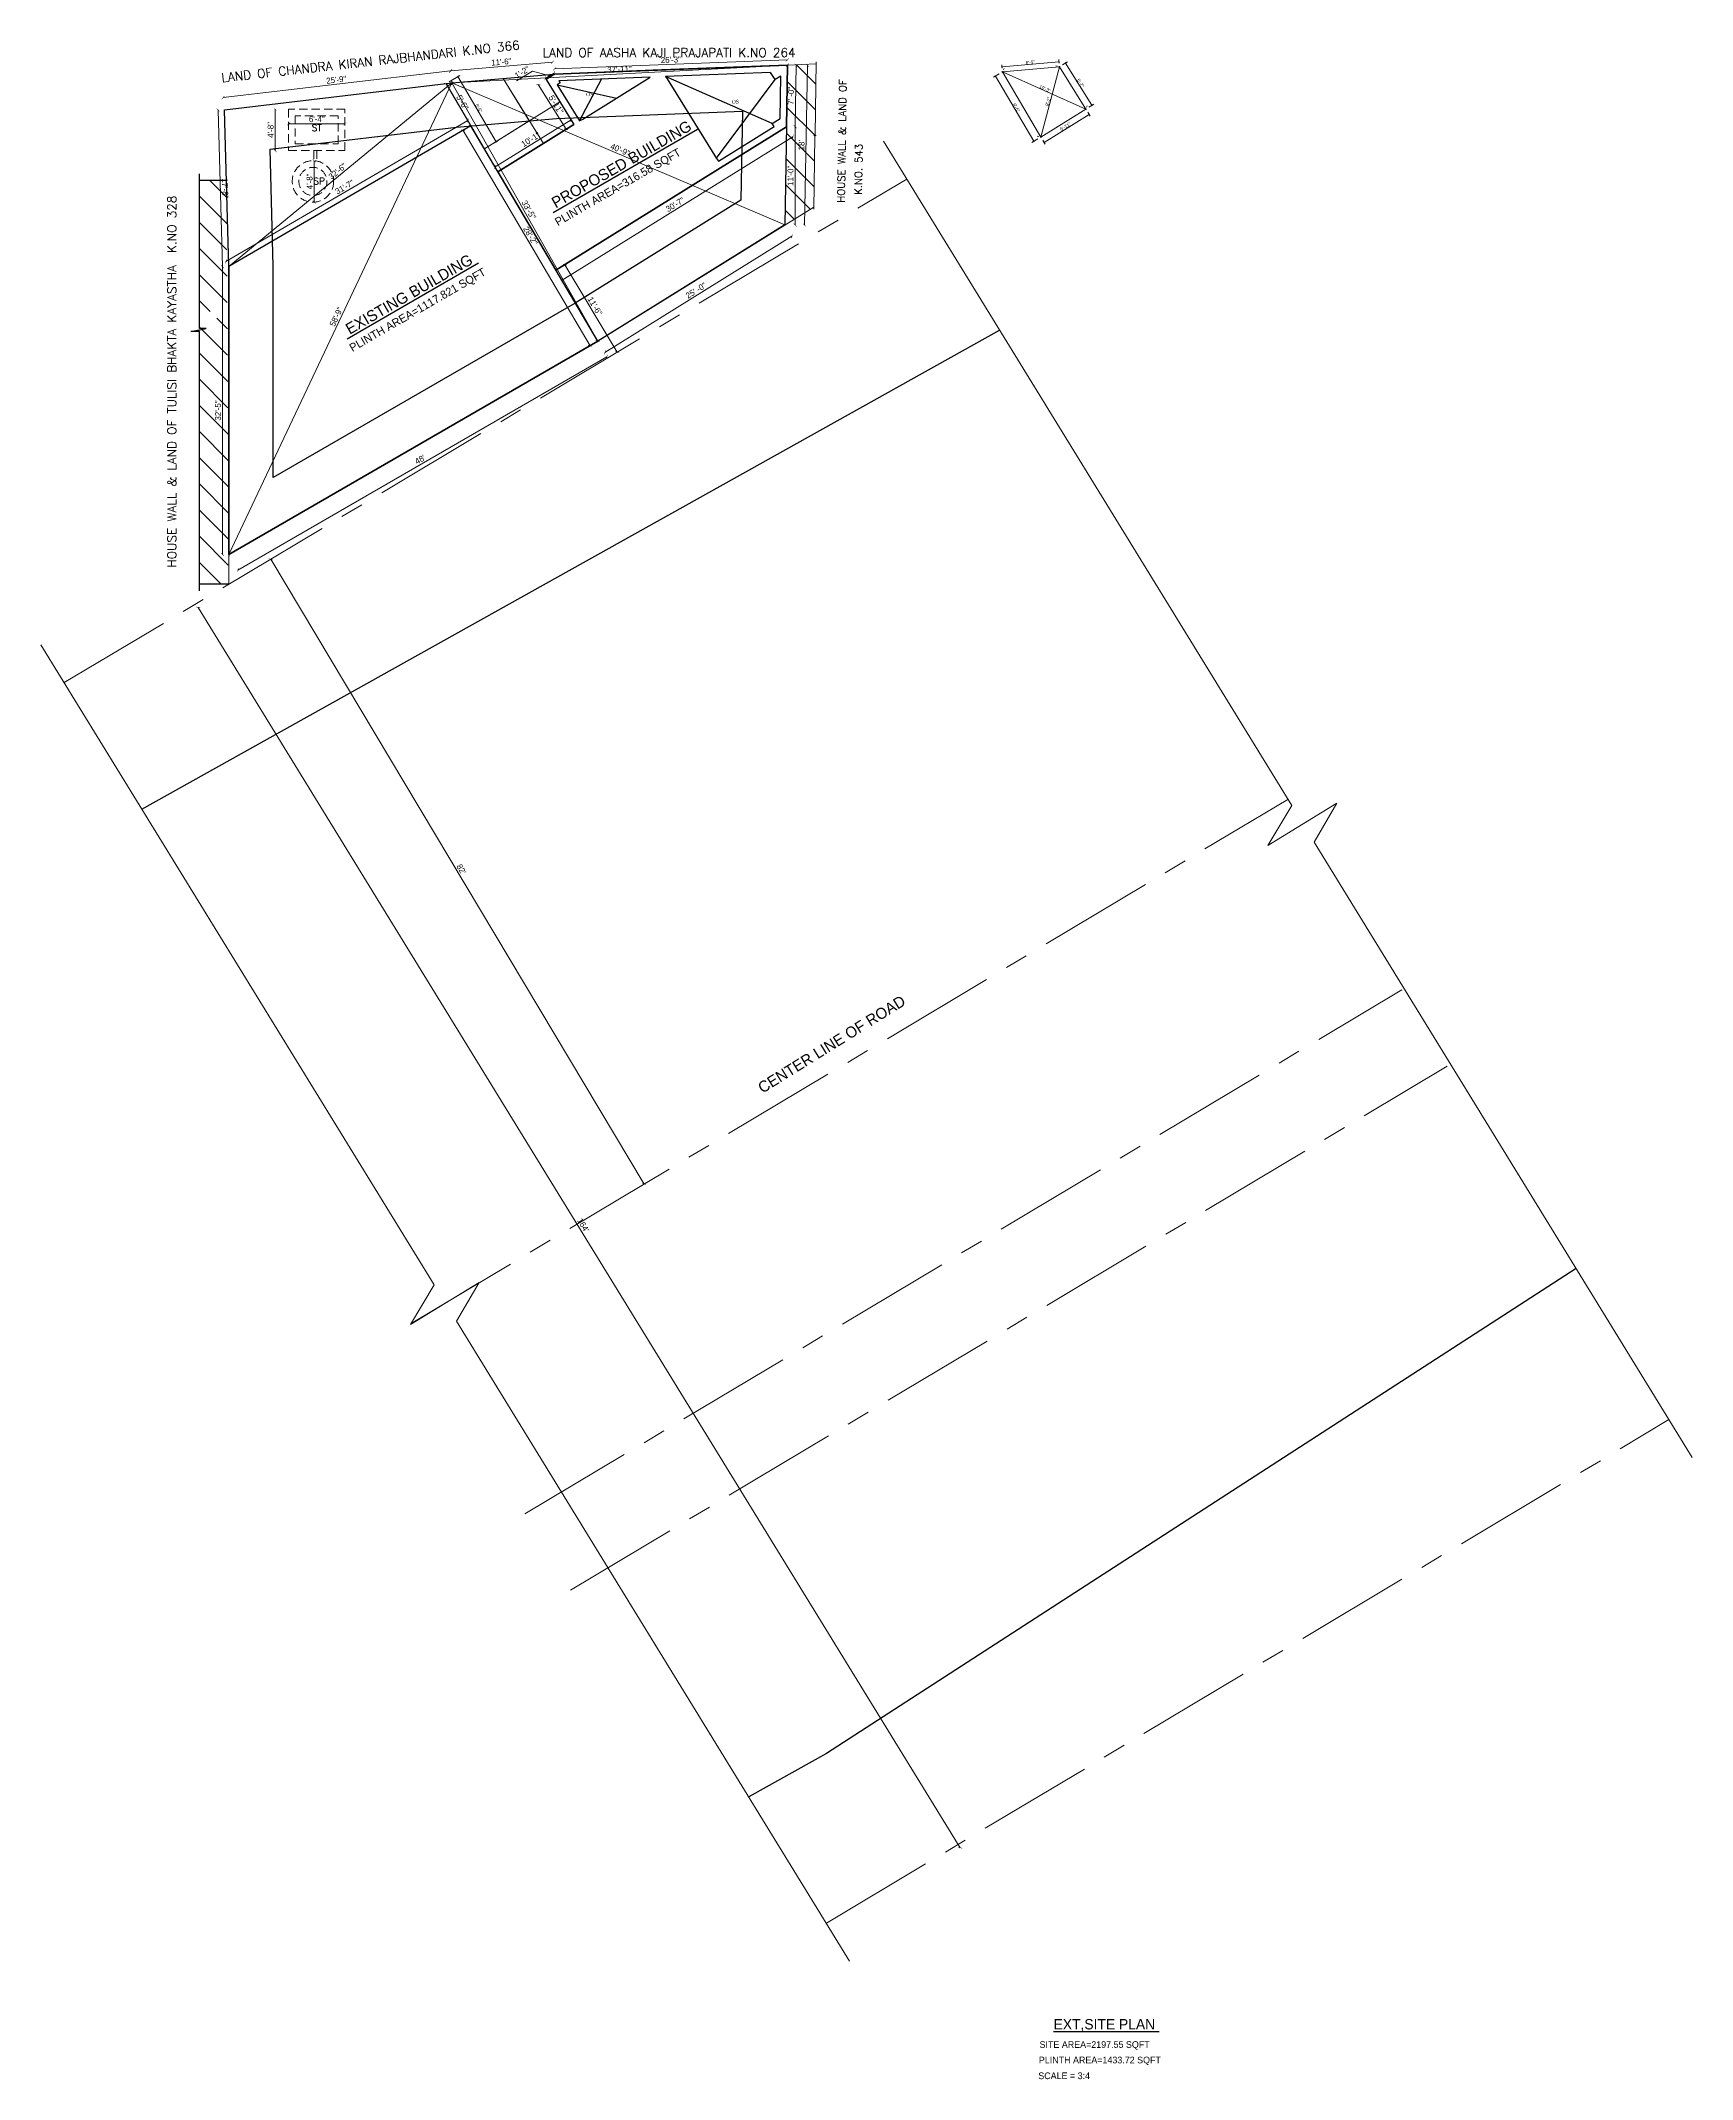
# Model space of a CAD drawing. Header units: inches. Extents: x 4069 to 291496, y -47643 to 12535.
# Drawn here: x 123552 to 125784, y -34339 to -31584 of the extents above; entities that cross this region are included whole.
import ezdxf

# ---------------------------------------------------------------- set-up
doc = ezdxf.new("R2010")
doc.units = ezdxf.units.IN
doc.header["$LTSCALE"] = 5
doc.header["$MEASUREMENT"] = 0
doc.linetypes.add('CENTER', pattern=[2, 1.25, -0.25, 0.25, -0.25])
doc.linetypes.add('HIDDEN', pattern=[0.375, 0.25, -0.125])
doc.layers.add('A-WALL', color=7, linetype='Continuous', lineweight=9)
doc.layers.add('HATCH', color=253, linetype='Continuous', lineweight=0)
for name, color, linetype in [('DIM', 5, 'Continuous'), ('TEXT', 6, 'Continuous'), ('WALL', 7, 'Continuous')]:
    doc.layers.add(name, color=color, linetype=linetype)
doc.layers.add('dim line', color=7, linetype='Continuous', lineweight=15, true_color=0xfab2b2)
doc.styles.add('ordinary', font='times.ttf')
doc.styles.add('ROMANS', font='romans.shx', dxfattribs={"width": 0.8})
doc.styles.get("Standard").update_dxf_attribs({"font": 'arial.ttf'})
doc.styles.add('tt', font='stylu.ttf', dxfattribs={"height": 8})
doc.dimstyles.new('Copy(2) of STANDARD', dxfattribs={"dimtxt": 2, "dimasz": 4, "dimexe": 0, "dimexo": 0, "dimgap": 2, "dimtad": 1, "dimdec": 0, "dimzin": 0, "dimdsep": 46, "dimlunit": 3, "dimtxsty": 'tt', "dimblk": 'ARCHTICK', "dimcen": 0.0505, "dimse1": 1, "dimse2": 1, "dimclrd": 5, "dimclre": 5, "dimclrt": 7, "dimadec": 1, "dimazin": 0, "dimtm": 1e-09, "dimtfac": 1, "dimtdec": 0, "dimtofl": 0, "dimtmove": 1, "dimatfit": 3, "dimfxl": 1, "dimtolj": 2, "dimtzin": 0, "dimlwd": 13, "dimarcsym": 0})
doc.dimstyles.new('Standard$0', dxfattribs={"dimtxt": 6, "dimasz": 4, "dimexe": 3, "dimexo": 6, "dimgap": 3, "dimtad": 1, "dimdec": 1, "dimzin": 0, "dimdsep": 46, "dimlunit": 4, "dimtxsty": 'Standard', "dimcen": 0.09, "dimclrd": 6, "dimclre": 6, "dimclrt": 7, "dimadec": 0, "dimazin": 0, "dimtfac": 1, "dimtdec": 1, "dimtix": 1, "dimtofl": 0, "dimtmove": 1, "dimatfit": 3, "dimfxl": 1, "dimtolj": 1, "dimtzin": 0, "dimlwd": 18, "dimlwe": 18, "dimarcsym": 0})

msp = doc.modelspace()

# ---------------------------------------------------------------- texts
at = {"layer": 'TEXT', "lineweight": 9, "style": 'ROMANS'}
for s, height, rotation, p in [('LAND OF CHANDRA KIRAN RAJBHANDARI K.NO 366', 12, 6.31430569, (123796.76576, -31639.84616, -14.54226)), ('HOUSE WALL & LAND OF          ', 10, 89.13055643, (124638.43321, -31802.73086, -14.54226)), ('          K.NO. 543', 10, 89.13055643, (124660.4843, -31866.703, -14.54226)), ('HOUSE WALL & LAND OF TULISI BHAKTA KAYASTHA  K.NO 328', 12, 90, (123734.87657, -32295.98712, -14.54226))]:
    msp.add_text(s, height=height, rotation=rotation, dxfattribs=at).set_placement(p)
for s, height, p in [('LAND OF AASHA KAJI PRAJAPATI K.NO 264', 12, (124230.1468, -31605.74182, -14.54226)), ('ST', 9, (123917.86757, -31705.8315, -14.54226)), ('SP', 9, (123920.22062, -31777.88678, -14.54226))]:
    msp.add_text(s, height=height, dxfattribs=at).set_placement(p)
at = {"layer": 'TEXT', "style": 'ordinary'}
for p in [(124288.80849, -31658.64767, -14.54226), (124485.67889, -31668.65036, -14.54226)]:
    msp.add_text('OS', height=5, dxfattribs=at).set_placement(p)
at = {"layer": 'TEXT', "linetype": 'ByBlock', "style": 'tt'}
for s, p in [('%%U PROPOSED BUILDING ', (124242.96733, -31813.38139, -14.54226)), ('%%U EXISTING BUILDING ', (123964.5187, -31984.0738, -14.54226))]:
    msp.add_text(s, height=15, rotation=30, dxfattribs=at).set_placement(p)
at = {"layer": 'TEXT', "lineweight": 70, "style": 'tt'}
for s, height, rotation, p in [('PLINTH AREA=316.58 SQFT', 11, 30, (124250.69627, -31834.54999, -14.54226)), ('PLINTH AREA=1117.821 SQFT', 11, 30, (123972.9484, -32004.5621, -14.54226)), ('CENTER LINE OF ROAD ', 15, 31.8662084, (124527.28989, -33007.08658, -14.54226))]:
    msp.add_text(s, height=height, rotation=rotation, dxfattribs=at).set_placement(p)
at = {"layer": 'TEXT', "linetype": 'ByBlock', "style": 'tt'}
msp.add_text('%%UEXT,SITE PLAN ', height=14, dxfattribs=at).set_placement((124920.77865, -34271.86671, -15.49706))
at = {"layer": 'TEXT', "lineweight": 70, "style": 'tt'}
for s, p in [('SITE AREA=2197.55 SQFT', (124901.86901, -34296.81806, -15.49706)), ('SCALE = 3:4', (124900.14694, -34339.07799, -15.49706)), ('PLINTH AREA=1433.72 SQFT', (124900.93929, -34317.71904, -15.49706))]:
    msp.add_text(s, height=9, dxfattribs=at).set_placement(p)

# ---------------------------------------------------------------- blocks, each defined once
blk = doc.blocks.new('_ArchTick')
at = {"color": 0, "linetype": 'ByBlock', "const_width": 0.15}
blk.add_lwpolyline([(-0.5, -0.5), (0.5, 0.5)], dxfattribs=at)
blk = doc.blocks.new('*D5773')
at = {"layer": 'Defpoints', "color": 0, "ltscale": 5, "transparency": 16777216}
for p in [(124152.8, -32111.1, -58.2), (125162.4, -33800.4), (124794.7, -34026.3)]:
    blk.add_point(p, dxfattribs=at)
at = {"layer": 'DIM', "color": 5, "lineweight": 13, "ltscale": 5, "transparency": 16777216}
blk.add_line((123764.5, -32349.7), (124794.7, -34026.3), dxfattribs=at)
at = {"layer": 'DIM', "color": 5, "lineweight": 13, "ltscale": 5, "transparency": 16777216, "xscale": 4, "yscale": 4, "zscale": 4}
for p, rotation in [((123764.5, -32349.7), 121.5692533147088), ((124794.7, -34026.3), 301.5692533147088)]:
    blk.add_blockref('_ArchTick', p, dxfattribs=dict(at, rotation=rotation))
at = {"layer": 'DIM', "color": 7, "ltscale": 5, "transparency": 16777216, "insert": (124284.9, -33184.8), "char_height": 8, "attachment_point": 5, "rotation": 301.5693, "style": 'tt'}
blk.add_mtext("\\A2;164'", dxfattribs=at)
blk = doc.blocks.new('*D5745')
at = {"layer": 'Defpoints', "color": 0, "ltscale": 5, "transparency": 16777216}
for p in [(123920.7, -31745.9), (123918.6, -31801.9), (123921.3, -31801.9)]:
    blk.add_point(p, dxfattribs=at)
at = {"layer": 'DIM', "color": 5, "lineweight": 13, "ltscale": 5, "transparency": 16777216}
blk.add_line((123921.3, -31745.9), (123921.3, -31801.9), dxfattribs=at)
at = {"layer": 'DIM', "color": 5, "lineweight": 13, "ltscale": 5, "transparency": 16777216, "xscale": 4, "yscale": 4, "zscale": 4}
for p, rotation in [((123921.3, -31745.9), 90), ((123921.3, -31801.9), 270)]:
    blk.add_blockref('_ArchTick', p, dxfattribs=dict(at, rotation=rotation))
at = {"layer": 'DIM', "color": 7, "ltscale": 5, "transparency": 16777216, "insert": (123915.1, -31773.9), "char_height": 8, "attachment_point": 5, "rotation": 90, "style": 'tt'}
blk.add_mtext('\\A2;4\'-8"', dxfattribs=at)
blk = doc.blocks.new('*D5746')
at = {"layer": 'Defpoints', "color": 0, "ltscale": 5, "transparency": 16777216}
for p in [(123886.8, -31676.3), (123868.6, -31732.3), (123886.8, -31732.3)]:
    blk.add_point(p, dxfattribs=at)
at = {"layer": 'DIM', "color": 5, "lineweight": 13, "ltscale": 5, "transparency": 16777216}
blk.add_line((123868.6, -31676.3), (123868.6, -31732.3), dxfattribs=at)
at = {"layer": 'DIM', "color": 5, "lineweight": 13, "ltscale": 5, "transparency": 16777216, "xscale": 4, "yscale": 4, "zscale": 4}
for p, rotation in [((123868.6, -31676.3), 90), ((123868.6, -31732.3), 270)]:
    blk.add_blockref('_ArchTick', p, dxfattribs=dict(at, rotation=rotation))
at = {"layer": 'DIM', "color": 7, "ltscale": 5, "transparency": 16777216, "insert": (123862.4, -31704.3), "char_height": 8, "attachment_point": 5, "rotation": 90, "style": 'tt'}
blk.add_mtext('\\A2;4\'-8"', dxfattribs=at)
blk = doc.blocks.new('*D5747')
at = {"layer": 'Defpoints', "color": 0, "ltscale": 5, "transparency": 16777216}
for p in [(123886.8, -31705.3), (123962.8, -31696), (123962.8, -31705.3)]:
    blk.add_point(p, dxfattribs=at)
at = {"layer": 'DIM', "color": 5, "lineweight": 13, "ltscale": 5, "transparency": 16777216}
blk.add_line((123886.8, -31696), (123962.8, -31696), dxfattribs=at)
at = {"layer": 'DIM', "color": 5, "lineweight": 13, "ltscale": 5, "transparency": 16777216, "xscale": 4, "yscale": 4, "zscale": 4, "rotation": 180}
blk.add_blockref('_ArchTick', (123886.8, -31696), dxfattribs=at)
at = {"layer": 'DIM', "color": 5, "lineweight": 13, "ltscale": 5, "transparency": 16777216, "xscale": 4, "yscale": 4, "zscale": 4}
blk.add_blockref('_ArchTick', (123962.8, -31696), dxfattribs=at)
at = {"layer": 'DIM', "color": 7, "ltscale": 5, "transparency": 16777216, "insert": (123924.8, -31689.8), "char_height": 8, "attachment_point": 5, "style": 'tt'}
blk.add_mtext('\\A2;6\'-4"', dxfattribs=at)
blk = doc.blocks.new('*D5754')
at = {"layer": 'Defpoints', "color": 0, "ltscale": 5, "transparency": 16777216}
for p in [(124105.5, -31624.5), (124107.4, -31640.8), (123800.1, -31677.1)]:
    blk.add_point(p, dxfattribs=at)
at = {"layer": 'DIM', "color": 5, "lineweight": 13, "ltscale": 5, "transparency": 16777216}
blk.add_line((123798.1, -31660.7), (124105.5, -31624.5), dxfattribs=at)
at = {"layer": 'DIM', "color": 5, "lineweight": 13, "ltscale": 5, "transparency": 16777216, "xscale": 4, "yscale": 4, "zscale": 4}
for p, rotation in [((124105.5, -31624.5), 6.72693349602278), ((123798.1, -31660.7), 186.7269334960228)]:
    blk.add_blockref('_ArchTick', p, dxfattribs=dict(at, rotation=rotation))
at = {"layer": 'DIM', "color": 7, "ltscale": 5, "transparency": 16777216, "insert": (123951.1, -31636.5), "char_height": 8, "attachment_point": 5, "rotation": 6.7269, "style": 'tt'}
blk.add_mtext('\\A2;25\'-9"', dxfattribs=at)
blk = doc.blocks.new('*D5755')
at = {"layer": 'Defpoints', "color": 0, "ltscale": 5, "transparency": 16777216}
for p in [(124243.5, -31612.7), (124244.9, -31629), (124107.4, -31640.8)]:
    blk.add_point(p, dxfattribs=at)
at = {"layer": 'DIM', "color": 5, "lineweight": 13, "ltscale": 5, "transparency": 16777216}
blk.add_line((124106, -31624.5), (124243.5, -31612.7), dxfattribs=at)
at = {"layer": 'DIM', "color": 5, "lineweight": 13, "ltscale": 5, "transparency": 16777216, "xscale": 4, "yscale": 4, "zscale": 4}
for p, rotation in [((124106, -31624.5), 184.9123937466772), ((124243.5, -31612.7), 4.912393746677267)]:
    blk.add_blockref('_ArchTick', p, dxfattribs=dict(at, rotation=rotation))
at = {"layer": 'DIM', "color": 7, "ltscale": 5, "transparency": 16777216, "insert": (124174.2, -31612.4), "char_height": 8, "attachment_point": 5, "rotation": 4.9124, "style": 'tt'}
blk.add_mtext('\\A2;11\'-6"', dxfattribs=at)
blk = doc.blocks.new('*D5756')
at = {"layer": 'Defpoints', "color": 0, "ltscale": 5, "transparency": 16777216}
for p in [(124246.3, -31621.8), (124246.6, -31628.9), (124561.3, -31616.6)]:
    blk.add_point(p, dxfattribs=at)
at = {"layer": 'DIM', "color": 5, "lineweight": 13, "ltscale": 5, "transparency": 16777216}
blk.add_line((124561, -31609.5), (124246.3, -31621.8), dxfattribs=at)
at = {"layer": 'DIM', "color": 5, "lineweight": 13, "ltscale": 5, "transparency": 16777216, "xscale": 4, "yscale": 4, "zscale": 4}
for p, rotation in [((124246.3, -31621.8), 182.2484352912171), ((124561, -31609.5), 2.248435291217171)]:
    blk.add_blockref('_ArchTick', p, dxfattribs=dict(at, rotation=rotation))
at = {"layer": 'DIM', "color": 7, "ltscale": 5, "transparency": 16777216, "insert": (124403.4, -31609.5), "char_height": 8, "attachment_point": 5, "rotation": 2.2484, "style": 'tt'}
blk.add_mtext('\\A2;26\'-3"', dxfattribs=at)
blk = doc.blocks.new('*D5757')
at = {"layer": 'Defpoints', "color": 0, "ltscale": 5, "transparency": 16777216}
for p in [(124561.3, -31616.6), (124557.5, -31832.8), (124584.3, -31833.2)]:
    blk.add_point(p, dxfattribs=at)
at = {"layer": 'DIM', "color": 5, "lineweight": 13, "ltscale": 5, "transparency": 16777216}
blk.add_line((124588.1, -31617.1), (124584.3, -31833.2), dxfattribs=at)
at = {"layer": 'DIM', "color": 5, "lineweight": 13, "ltscale": 5, "transparency": 16777216, "xscale": 4, "yscale": 4, "zscale": 4}
for p, rotation in [((124588.1, -31617.1), 88.99643436655703), ((124584.3, -31833.2), 268.996434366557)]:
    blk.add_blockref('_ArchTick', p, dxfattribs=dict(at, rotation=rotation))
at = {"layer": 'DIM', "color": 7, "ltscale": 5, "transparency": 16777216, "insert": (124580.1, -31725), "char_height": 8, "attachment_point": 5, "rotation": 88.9964, "style": 'tt'}
blk.add_mtext("\\A2;18'", dxfattribs=at)
blk = doc.blocks.new('*D5758')
at = {"layer": 'Defpoints', "color": 0, "ltscale": 5, "transparency": 16777216}
for p in [(124557.5, -31832.8), (124567.1, -31848.1), (124304.7, -31989.9)]:
    blk.add_point(p, dxfattribs=at)
at = {"layer": 'DIM', "color": 5, "lineweight": 13, "ltscale": 5, "transparency": 16777216}
blk.add_line((124314.3, -32005.2), (124567.1, -31848.1), dxfattribs=at)
at = {"layer": 'DIM', "color": 5, "lineweight": 13, "ltscale": 5, "transparency": 16777216, "xscale": 4, "yscale": 4, "zscale": 4}
for p, rotation in [((124567.1, -31848.1), 31.86620840505018), ((124314.3, -32005.2), 211.8662084050501)]:
    blk.add_blockref('_ArchTick', p, dxfattribs=dict(at, rotation=rotation))
at = {"layer": 'DIM', "color": 7, "ltscale": 5, "transparency": 16777216, "insert": (124437.4, -31921.4), "char_height": 8, "attachment_point": 5, "rotation": 31.8662, "style": 'tt'}
blk.add_mtext('\\A2;25\' -0"', dxfattribs=at)
blk = doc.blocks.new('*D5759')
at = {"layer": 'Defpoints', "color": 0, "ltscale": 5, "transparency": 16777216}
for p in [(124304.7, -31989.9), (123806, -32278.1), (123818.2, -32299.2)]:
    blk.add_point(p, dxfattribs=at)
at = {"layer": 'DIM', "color": 5, "lineweight": 13, "ltscale": 5, "transparency": 16777216}
blk.add_line((124317, -32011), (123818.2, -32299.2), dxfattribs=at)
at = {"layer": 'DIM', "color": 5, "lineweight": 13, "ltscale": 5, "transparency": 16777216, "xscale": 4, "yscale": 4, "zscale": 4}
for p, rotation in [((124317, -32011), 30.02282740676114), ((123818.2, -32299.2), 210.0228274067611)]:
    blk.add_blockref('_ArchTick', p, dxfattribs=dict(at, rotation=rotation))
at = {"layer": 'DIM', "color": 7, "ltscale": 5, "transparency": 16777216, "insert": (124064.5, -32149.8), "char_height": 8, "attachment_point": 5, "rotation": 30.0228, "style": 'tt'}
blk.add_mtext("\\A2;48'", dxfattribs=at)
blk = doc.blocks.new('*D5760')
at = {"layer": 'Defpoints', "color": 0, "ltscale": 5, "transparency": 16777216}
for p in [(123797.5, -31889.1), (123806, -31889.1), (123806, -32278.1)]:
    blk.add_point(p, dxfattribs=at)
at = {"layer": 'DIM', "color": 5, "lineweight": 13, "ltscale": 5, "transparency": 16777216}
blk.add_line((123797.5, -32278.1), (123797.5, -31889.1), dxfattribs=at)
at = {"layer": 'DIM', "color": 5, "lineweight": 13, "ltscale": 5, "transparency": 16777216, "xscale": 4, "yscale": 4, "zscale": 4}
for p, rotation in [((123797.5, -31889.1), 90), ((123797.5, -32278.1), 270)]:
    blk.add_blockref('_ArchTick', p, dxfattribs=dict(at, rotation=rotation))
at = {"layer": 'DIM', "color": 7, "ltscale": 5, "transparency": 16777216, "insert": (123791.3, -32083.6), "char_height": 8, "attachment_point": 5, "rotation": 90, "style": 'tt'}
blk.add_mtext('\\A2;32\'-5"', dxfattribs=at)
blk = doc.blocks.new('*D5761')
at = {"layer": 'Defpoints', "color": 0, "ltscale": 5, "transparency": 16777216}
for p in [(123791.6, -31677.3), (123800.1, -31677.1), (123806, -31889.1)]:
    blk.add_point(p, dxfattribs=at)
at = {"layer": 'DIM', "color": 5, "lineweight": 13, "ltscale": 5, "transparency": 16777216}
blk.add_line((123797.5, -31889.3), (123791.6, -31677.3), dxfattribs=at)
at = {"layer": 'DIM', "color": 5, "lineweight": 13, "ltscale": 5, "transparency": 16777216, "xscale": 4, "yscale": 4, "zscale": 4}
for p, rotation in [((123791.6, -31677.3), 91.6098070227781), ((123797.5, -31889.3), 271.6098070227781)]:
    blk.add_blockref('_ArchTick', p, dxfattribs=dict(at, rotation=rotation))
at = {"layer": 'DIM', "color": 7, "ltscale": 5, "transparency": 16777216, "insert": (123800.8, -31783.2), "char_height": 8, "attachment_point": 5, "rotation": 271.6098, "style": 'tt'}
blk.add_mtext('\\A2;17\'-8"', dxfattribs=at)
blk = doc.blocks.new('*D5762')
at = {"layer": 'Defpoints', "color": 0, "ltscale": 5, "transparency": 16777216}
for p in [(124133.2, -31698.7), (123802, -31882.2), (123806, -31889.1)]:
    blk.add_point(p, dxfattribs=at)
at = {"layer": 'DIM', "color": 5, "lineweight": 13, "ltscale": 5, "transparency": 16777216}
blk.add_line((124129.1, -31691.7), (123802, -31882.2), dxfattribs=at)
at = {"layer": 'DIM', "color": 5, "lineweight": 13, "ltscale": 5, "transparency": 16777216, "xscale": 4, "yscale": 4, "zscale": 4}
for p, rotation in [((124129.1, -31691.7), 30.20167562409884), ((123802, -31882.2), 210.2016756240988)]:
    blk.add_blockref('_ArchTick', p, dxfattribs=dict(at, rotation=rotation))
at = {"layer": 'DIM', "color": 7, "ltscale": 5, "transparency": 16777216, "insert": (123962.4, -31781.5), "char_height": 8, "attachment_point": 5, "rotation": 30.2017, "style": 'tt'}
blk.add_mtext('\\A2;31\'-7"', dxfattribs=at)
blk = doc.blocks.new('*D5763')
at = {"layer": 'Defpoints', "color": 0, "ltscale": 5, "transparency": 16777216}
for p in [(124122.6, -31704.9), (124133.2, -31698.7), (124304.7, -31989.9)]:
    blk.add_point(p, dxfattribs=at)
at = {"layer": 'DIM', "color": 5, "lineweight": 13, "ltscale": 5, "transparency": 16777216}
blk.add_line((124294.2, -31996.1), (124122.6, -31704.9), dxfattribs=at)
at = {"layer": 'DIM', "color": 5, "lineweight": 13, "ltscale": 5, "transparency": 16777216, "xscale": 4, "yscale": 4, "zscale": 4}
for p, rotation in [((124122.6, -31704.9), 120.5085900980565), ((124294.2, -31996.1), 300.5085900980565)]:
    blk.add_blockref('_ArchTick', p, dxfattribs=dict(at, rotation=rotation))
at = {"layer": 'DIM', "color": 7, "ltscale": 5, "transparency": 16777216, "insert": (124213.7, -31847.4), "char_height": 8, "attachment_point": 5, "rotation": 300.5086, "style": 'tt'}
blk.add_mtext('\\A2;28\'-2"', dxfattribs=at)
blk = doc.blocks.new('*D5764')
at = {"layer": 'Defpoints', "color": 0, "ltscale": 5, "transparency": 16777216}
for p in [(124272.4, -31697), (124165.8, -31754.4), (124169.7, -31760.8)]:
    blk.add_point(p, dxfattribs=at)
at = {"layer": 'DIM', "color": 5, "lineweight": 13, "ltscale": 5, "transparency": 16777216}
blk.add_line((124268.5, -31690.6), (124165.8, -31754.4), dxfattribs=at)
at = {"layer": 'DIM', "color": 5, "lineweight": 13, "ltscale": 5, "transparency": 16777216, "xscale": 4, "yscale": 4, "zscale": 4}
for p, rotation in [((124268.5, -31690.6), 31.86620840504886), ((124165.8, -31754.4), 211.8662084050489)]:
    blk.add_blockref('_ArchTick', p, dxfattribs=dict(at, rotation=rotation))
at = {"layer": 'DIM', "color": 7, "ltscale": 5, "transparency": 16777216, "insert": (124213.9, -31717.3), "char_height": 8, "attachment_point": 5, "rotation": 31.8662, "style": 'tt'}
blk.add_mtext('\\A2;10\'-1"', dxfattribs=at)
blk = doc.blocks.new('*D5765')
at = {"layer": 'Defpoints', "color": 0, "ltscale": 5, "transparency": 16777216}
for p in [(124234.7, -31636.3), (124261.8, -31703.5), (124272.4, -31697)]:
    blk.add_point(p, dxfattribs=at)
at = {"layer": 'DIM', "color": 5, "lineweight": 13, "ltscale": 5, "transparency": 16777216}
blk.add_line((124224.1, -31642.9), (124261.8, -31703.5), dxfattribs=at)
at = {"layer": 'DIM', "color": 5, "lineweight": 13, "ltscale": 5, "transparency": 16777216, "xscale": 4, "yscale": 4, "zscale": 4}
for p, rotation in [((124224.1, -31642.9), 121.8662084050675), ((124261.8, -31703.5), 301.8662084050675)]:
    blk.add_blockref('_ArchTick', p, dxfattribs=dict(at, rotation=rotation))
at = {"layer": 'DIM', "color": 7, "ltscale": 5, "transparency": 16777216, "insert": (124248.2, -31670), "char_height": 8, "attachment_point": 5, "rotation": 301.8662, "style": 'tt'}
blk.add_mtext('\\A2;5\'-11"', dxfattribs=at)
blk = doc.blocks.new('*D5766')
at = {"layer": 'Defpoints', "color": 0, "ltscale": 5, "transparency": 16777216}
for p in [(124246.6, -31628.9), (124233.7, -31634.7), (124234.7, -31636.3)]:
    blk.add_point(p, dxfattribs=at)
at = {"layer": 'DIM', "color": 5, "lineweight": 13, "ltscale": 5, "transparency": 16777216}
for p, q in [((124216.2, -31624.7), (124194.9, -31638)), ((124239.7, -31631.1), (124216.2, -31624.7)), ((124245.6, -31627.4), (124233.7, -31634.7))]:
    blk.add_line(p, q, dxfattribs=at)
at = {"layer": 'DIM', "color": 5, "lineweight": 13, "ltscale": 5, "transparency": 16777216, "xscale": 4, "yscale": 4, "zscale": 4}
for p, rotation in [((124233.7, -31634.7), 211.8662084050096), ((124245.6, -31627.4), 31.86620840500954)]:
    blk.add_blockref('_ArchTick', p, dxfattribs=dict(at, rotation=rotation))
at = {"layer": 'DIM', "color": 7, "ltscale": 5, "transparency": 16777216, "insert": (124202.4, -31626.2), "char_height": 8, "attachment_point": 5, "rotation": 31.8662, "style": 'tt'}
blk.add_mtext('\\A2;1\'-2"', dxfattribs=at)
blk = doc.blocks.new('*D5767')
at = {"layer": 'Defpoints', "color": 0, "ltscale": 5, "transparency": 16777216}
for p in [(124561.3, -31616.6), (124572.8, -31616.8), (124559.9, -31699.9)]:
    blk.add_point(p, dxfattribs=at)
at = {"layer": 'DIM', "color": 5, "lineweight": 13, "ltscale": 5, "transparency": 16777216}
blk.add_line((124571.4, -31700.1), (124572.8, -31616.8), dxfattribs=at)
at = {"layer": 'DIM', "color": 5, "lineweight": 13, "ltscale": 5, "transparency": 16777216, "xscale": 4, "yscale": 4, "zscale": 4}
for p, rotation in [((124572.8, -31616.8), 88.99643436655202), ((124571.4, -31700.1), 268.996434366552)]:
    blk.add_blockref('_ArchTick', p, dxfattribs=dict(at, rotation=rotation))
at = {"layer": 'DIM', "color": 7, "ltscale": 5, "transparency": 16777216, "insert": (124565.8, -31658.3), "char_height": 8, "attachment_point": 5, "rotation": 88.9964, "style": 'tt'}
blk.add_mtext('\\A2;7\' -0"', dxfattribs=at)
blk = doc.blocks.new('*D5768')
at = {"layer": 'Defpoints', "color": 0, "ltscale": 5, "transparency": 16777216}
for p in [(124559.9, -31699.9), (124568.4, -31713.6), (124248.1, -31893.7)]:
    blk.add_point(p, dxfattribs=at)
at = {"layer": 'DIM', "color": 5, "lineweight": 13, "ltscale": 5, "transparency": 16777216}
blk.add_line((124256.6, -31907.4), (124568.4, -31713.6), dxfattribs=at)
at = {"layer": 'DIM', "color": 5, "lineweight": 13, "ltscale": 5, "transparency": 16777216, "xscale": 4, "yscale": 4, "zscale": 4}
for p, rotation in [((124568.4, -31713.6), 31.86620840505249), ((124256.6, -31907.4), 211.8662084050525)]:
    blk.add_blockref('_ArchTick', p, dxfattribs=dict(at, rotation=rotation))
at = {"layer": 'DIM', "color": 7, "ltscale": 5, "transparency": 16777216, "insert": (124409.2, -31805.2), "char_height": 8, "attachment_point": 5, "rotation": 31.8662, "style": 'tt'}
blk.add_mtext('\\A2;30\'-7"', dxfattribs=at)
blk = doc.blocks.new('*D5748')
at = {"layer": 'Defpoints', "color": 0, "ltscale": 5, "transparency": 16777216}
for p in [(124107.4, -31640.8), (123806, -31889.1), (123806, -31889.1)]:
    blk.add_point(p, dxfattribs=at)
at = {"layer": 'DIM', "color": 5, "lineweight": 13, "ltscale": 5, "transparency": 16777216}
blk.add_line((124107.4, -31640.8), (123806, -31889.1), dxfattribs=at)
at = {"layer": 'DIM', "color": 5, "lineweight": 13, "ltscale": 5, "transparency": 16777216, "xscale": 4, "yscale": 4, "zscale": 4}
for p, rotation in [((124107.4, -31640.8), 39.48369156053075), ((123806, -31889.1), 219.4836915605308)]:
    blk.add_blockref('_ArchTick', p, dxfattribs=dict(at, rotation=rotation))
at = {"layer": 'DIM', "color": 7, "ltscale": 5, "transparency": 16777216, "insert": (123952.8, -31760.2), "char_height": 8, "attachment_point": 5, "rotation": 39.4837, "style": 'tt'}
blk.add_mtext('\\A2;32\'-6"', dxfattribs=at)
blk = doc.blocks.new('*D5749')
at = {"layer": 'Defpoints', "color": 0, "ltscale": 5, "transparency": 16777216}
for p in [(124107.4, -31640.8), (123806, -32278.1), (123806, -32278.1)]:
    blk.add_point(p, dxfattribs=at)
at = {"layer": 'DIM', "color": 5, "lineweight": 13, "ltscale": 5, "transparency": 16777216}
blk.add_line((124107.4, -31640.8), (123806, -32278.1), dxfattribs=at)
at = {"layer": 'DIM', "color": 5, "lineweight": 13, "ltscale": 5, "transparency": 16777216, "xscale": 4, "yscale": 4, "zscale": 4}
for p, rotation in [((124107.4, -31640.8), 64.69153088684814), ((123806, -32278.1), 244.6915308868481)]:
    blk.add_blockref('_ArchTick', p, dxfattribs=dict(at, rotation=rotation))
at = {"layer": 'DIM', "color": 7, "ltscale": 5, "transparency": 16777216, "insert": (123951.1, -31956.8), "char_height": 8, "attachment_point": 5, "rotation": 64.6915, "style": 'tt'}
blk.add_mtext('\\A2;58\'-9"', dxfattribs=at)
blk = doc.blocks.new('*D5750')
at = {"layer": 'Defpoints', "color": 0, "ltscale": 5, "transparency": 16777216}
for p in [(124107.4, -31640.8), (124304.7, -31989.9), (124304.7, -31989.9)]:
    blk.add_point(p, dxfattribs=at)
at = {"layer": 'DIM', "color": 5, "lineweight": 13, "ltscale": 5, "transparency": 16777216}
blk.add_line((124107.4, -31640.8), (124304.7, -31989.9), dxfattribs=at)
at = {"layer": 'DIM', "color": 5, "lineweight": 13, "ltscale": 5, "transparency": 16777216, "xscale": 4, "yscale": 4, "zscale": 4}
for p, rotation in [((124107.4, -31640.8), 119.4835714814047), ((124304.7, -31989.9), 299.4835714814047)]:
    blk.add_blockref('_ArchTick', p, dxfattribs=dict(at, rotation=rotation))
at = {"layer": 'DIM', "color": 7, "ltscale": 5, "transparency": 16777216, "insert": (124211.4, -31812.3), "char_height": 8, "attachment_point": 5, "rotation": 299.4836, "style": 'tt'}
blk.add_mtext('\\A2;33\'-5"', dxfattribs=at)
blk = doc.blocks.new('*D5751')
at = {"layer": 'Defpoints', "color": 0, "ltscale": 5, "transparency": 16777216}
for p in [(124107.4, -31640.8), (124557.5, -31832.8), (124557.5, -31832.8)]:
    blk.add_point(p, dxfattribs=at)
at = {"layer": 'DIM', "color": 5, "lineweight": 13, "ltscale": 5, "transparency": 16777216}
blk.add_line((124107.4, -31640.8), (124557.5, -31832.8), dxfattribs=at)
at = {"layer": 'DIM', "color": 5, "lineweight": 13, "ltscale": 5, "transparency": 16777216, "xscale": 4, "yscale": 4, "zscale": 4}
for p, rotation in [((124107.4, -31640.8), 156.9088543692063), ((124557.5, -31832.8), 336.9088543692063)]:
    blk.add_blockref('_ArchTick', p, dxfattribs=dict(at, rotation=rotation))
at = {"layer": 'DIM', "color": 7, "ltscale": 5, "transparency": 16777216, "insert": (124334.9, -31731.1), "char_height": 8, "attachment_point": 5, "rotation": 336.9089, "style": 'tt'}
blk.add_mtext('\\A2;40\'-9"', dxfattribs=at)
blk = doc.blocks.new('*D5769')
at = {"layer": 'Defpoints', "color": 0, "ltscale": 5, "transparency": 16777216}
for p in [(124561.3, -31616.6), (124561.3, -31616.6), (124107.4, -31640.8)]:
    blk.add_point(p, dxfattribs=at)
at = {"layer": 'DIM', "color": 5, "lineweight": 13, "ltscale": 5, "transparency": 16777216}
blk.add_line((124107.4, -31640.8), (124561.3, -31616.6), dxfattribs=at)
at = {"layer": 'DIM', "color": 5, "lineweight": 13, "ltscale": 5, "transparency": 16777216, "xscale": 4, "yscale": 4, "zscale": 4}
for p, rotation in [((124561.3, -31616.6), 3.057079537628842), ((124107.4, -31640.8), 183.0570795376288)]:
    blk.add_blockref('_ArchTick', p, dxfattribs=dict(at, rotation=rotation))
at = {"layer": 'DIM', "color": 7, "ltscale": 5, "transparency": 16777216, "insert": (124334, -31622.4), "char_height": 8, "attachment_point": 5, "rotation": 3.0571, "style": 'tt'}
blk.add_mtext('\\A2;37\'-11"', dxfattribs=at)
blk = doc.blocks.new('*D5770')
at = {"layer": 'Defpoints', "color": 0, "ltscale": 5, "transparency": 16777216}
for p in [(124140.1, -32118.7), (123862.6, -32284.6), (124644.9, -32963.3)]:
    blk.add_point(p, dxfattribs=at)
at = {"layer": 'DIM', "color": 5, "lineweight": 13, "ltscale": 5, "transparency": 16777216}
blk.add_line((124367.3, -33129.2), (123862.6, -32284.6), dxfattribs=at)
at = {"layer": 'DIM', "color": 5, "lineweight": 13, "ltscale": 5, "transparency": 16777216, "xscale": 4, "yscale": 4, "zscale": 4}
for p, rotation in [((123862.6, -32284.6), 120.8634483611805), ((124367.3, -33129.2), 300.8634483611805)]:
    blk.add_blockref('_ArchTick', p, dxfattribs=dict(at, rotation=rotation))
at = {"layer": 'DIM', "color": 7, "ltscale": 5, "transparency": 16777216, "insert": (124120.2, -32703.7), "char_height": 8, "attachment_point": 5, "rotation": 300.8634, "style": 'tt'}
blk.add_mtext("\\A2;82'", dxfattribs=at)
blk = doc.blocks.new('*D5771')
at = {"layer": 'Defpoints', "color": 0, "ltscale": 5, "transparency": 16777216}
for p in [(124248.1, -31893.7), (124318.7, -32012), (124330.8, -32004.7)]:
    blk.add_point(p, dxfattribs=at)
at = {"layer": 'DIM', "color": 5, "lineweight": 13, "ltscale": 5, "transparency": 16777216}
blk.add_line((124260.2, -31886.5), (124330.8, -32004.7), dxfattribs=at)
at = {"layer": 'DIM', "color": 5, "lineweight": 13, "ltscale": 5, "transparency": 16777216, "xscale": 4, "yscale": 4, "zscale": 4}
for p, rotation in [((124260.2, -31886.5), 120.8634483611764), ((124330.8, -32004.7), 300.8634483611764)]:
    blk.add_blockref('_ArchTick', p, dxfattribs=dict(at, rotation=rotation))
at = {"layer": 'DIM', "color": 7, "ltscale": 5, "transparency": 16777216, "insert": (124300.8, -31942.5), "char_height": 8, "attachment_point": 5, "rotation": 300.8634, "style": 'tt'}
blk.add_mtext('\\A2;11\'-6"', dxfattribs=at)
blk = doc.blocks.new('*D5752')
at = {"layer": 'Defpoints', "color": 0, "ltscale": 5, "transparency": 16777216}
for p in [(124099.6, -31641.8), (124099.6, -31641.8), (124133.2, -31698.7)]:
    blk.add_point(p, dxfattribs=at)
at = {"layer": 'DIM', "color": 5, "lineweight": 13, "ltscale": 5, "transparency": 16777216}
blk.add_line((124133.2, -31698.7), (124099.6, -31641.8), dxfattribs=at)
at = {"layer": 'DIM', "color": 5, "lineweight": 13, "ltscale": 5, "transparency": 16777216, "xscale": 4, "yscale": 4, "zscale": 4}
for p, rotation in [((124099.6, -31641.8), 120.508590098039), ((124133.2, -31698.7), 300.508590098039)]:
    blk.add_blockref('_ArchTick', p, dxfattribs=dict(at, rotation=rotation))
at = {"layer": 'DIM', "color": 7, "ltscale": 5, "transparency": 16777216, "insert": (124121.7, -31667.1), "char_height": 8, "attachment_point": 5, "rotation": 300.5086, "style": 'tt'}
blk.add_mtext('\\A2;5\'-6"', dxfattribs=at)
blk = doc.blocks.new('*D5772')
at = {"layer": 'Defpoints', "color": 0, "ltscale": 5, "transparency": 16777216}
for p in [(124559.9, -31699.9), (124571.4, -31699.9), (124557.5, -31832.8)]:
    blk.add_point(p, dxfattribs=at)
at = {"layer": 'DIM', "color": 5, "lineweight": 13, "ltscale": 5, "transparency": 16777216}
blk.add_line((124571.4, -31832.8), (124571.4, -31699.9), dxfattribs=at)
at = {"layer": 'DIM', "color": 5, "lineweight": 13, "ltscale": 5, "transparency": 16777216, "xscale": 4, "yscale": 4, "zscale": 4}
for p, rotation in [((124571.4, -31699.9), 90), ((124571.4, -31832.8), 270)]:
    blk.add_blockref('_ArchTick', p, dxfattribs=dict(at, rotation=rotation))
at = {"layer": 'DIM', "color": 7, "ltscale": 5, "transparency": 16777216, "insert": (124565.2, -31766.3), "char_height": 8, "attachment_point": 5, "rotation": 90, "style": 'tt'}
blk.add_mtext('\\A2;11\'-0"', dxfattribs=at)
blk = doc.blocks.new('oblique')
at = {"color": 0, "lineweight": -2}
blk.add_line((0.25, 0.25), (-0.25, -0.25), dxfattribs=at)
at = {"layer": 'dim line', "lineweight": 9}
for p, q in [((-0.4375, 0), (0.4375, 0)), ((0, 0.4375), (0, -0.4375))]:
    blk.add_line(p, q, dxfattribs=at)
blk = doc.blocks.new('*D5775')
at = {"layer": 'A-WALL', "color": 47, "lineweight": 0, "ltscale": 5, "transparency": 16777216}
for p, q in [((124103.9, -31639.2), (124118.2, -31630.8)), ((124155.8, -31727.2), (124170.1, -31718.8))]:
    blk.add_line(p, q, dxfattribs=at)
at = {"layer": 'A-WALL', "color": 33, "lineweight": 0, "ltscale": 5, "transparency": 16777216}
blk.add_line((124167.5, -31720.3), (124115.6, -31632.3), dxfattribs=at)
at = {"layer": 'Defpoints', "color": 0, "ltscale": 5, "transparency": 16777216}
for p in [(124099.6, -31641.8, -14.5), (124115.6, -31632.3), (124151.5, -31729.8, -14.5)]:
    blk.add_point(p, dxfattribs=at)
at = {"layer": 'A-WALL', "color": 33, "lineweight": 0, "ltscale": 5, "transparency": 16777216, "xscale": 2, "yscale": 2, "zscale": 2}
for p, rotation in [((124115.6, -31632.3), 120.5085900980325), ((124167.5, -31720.3), 300.5085900980325)]:
    blk.add_blockref('oblique', p, dxfattribs=dict(at, rotation=rotation))
at = {"layer": 'A-WALL', "color": 7, "ltscale": 5, "transparency": 16777216, "insert": (124143.9, -31674.9), "char_height": 4.5, "attachment_point": 5, "rotation": 300.5086}
blk.add_mtext('\\A1;8\'-6"', dxfattribs=at)
blk = doc.blocks.new('_OBLIQUE')
at = {"color": 0, "linetype": 'ByBlock'}
blk.add_line((-0.5, -0.5), (0.5, 0.5), dxfattribs=at)
blk = doc.blocks.new('*D5778')
at = {"layer": 'A-WALL', "color": 47, "lineweight": 0, "ltscale": 5, "transparency": 16777216}
for p, q in [((124851.3, -31620.9), (124850.9, -31616.2)), ((124928.3, -31614.1), (124927.9, -31609.3))]:
    blk.add_line(p, q, dxfattribs=at)
at = {"layer": 'A-WALL', "color": 33, "lineweight": 0, "ltscale": 5, "transparency": 16777216}
blk.add_line((124928.1, -31612.3), (124851.1, -31619.2), dxfattribs=at)
at = {"layer": 'Defpoints', "color": 0, "ltscale": 5, "transparency": 16777216}
for p in [(124851.1, -31619.2), (124851.7, -31625.9), (124928.7, -31619)]:
    blk.add_point(p, dxfattribs=at)
at = {"layer": 'A-WALL', "color": 33, "lineweight": 0, "ltscale": 5, "transparency": 16777216, "xscale": 2, "yscale": 2, "zscale": 2}
for p, rotation in [((124851.1, -31619.2), 185.0964255619782), ((124928.1, -31612.3), 5.096425561978268)]:
    blk.add_blockref('oblique', p, dxfattribs=dict(at, rotation=rotation))
at = {"layer": 'A-WALL', "color": 7, "ltscale": 5, "transparency": 16777216, "insert": (124889.4, -31613), "char_height": 4.5, "attachment_point": 5, "rotation": 5.0964}
blk.add_mtext('\\A1;6\'-5"', dxfattribs=at)
blk = doc.blocks.new('*D5779')
at = {"layer": 'A-WALL', "color": 47, "lineweight": 0, "ltscale": 5, "transparency": 16777216}
for p, q in [((124847.4, -31628.5), (124839.5, -31633.1)), ((124899.3, -31716.5), (124891.4, -31721.1))]:
    blk.add_line(p, q, dxfattribs=at)
at = {"layer": 'A-WALL', "color": 33, "lineweight": 0, "ltscale": 5, "transparency": 16777216}
blk.add_line((124842.1, -31631.6), (124894, -31719.6), dxfattribs=at)
at = {"layer": 'Defpoints', "color": 0, "ltscale": 5, "transparency": 16777216}
for p in [(124851.7, -31625.9), (124903.6, -31713.9), (124894, -31719.6)]:
    blk.add_point(p, dxfattribs=at)
at = {"layer": 'A-WALL', "color": 33, "lineweight": 0, "ltscale": 5, "transparency": 16777216, "xscale": 2, "yscale": 2, "zscale": 2}
for p, rotation in [((124842.1, -31631.6), 120.5085900980515), ((124894, -31719.6), 300.5085900980515)]:
    blk.add_blockref('oblique', p, dxfattribs=dict(at, rotation=rotation))
at = {"layer": 'A-WALL', "color": 7, "ltscale": 5, "transparency": 16777216, "insert": (124870.4, -31674.2), "char_height": 4.5, "attachment_point": 5, "rotation": 300.5086}
blk.add_mtext('\\A1;8\'-6"', dxfattribs=at)
blk = doc.blocks.new('*D5780')
at = {"layer": 'A-WALL', "color": 33, "lineweight": 0, "ltscale": 5, "transparency": 16777216}
blk.add_line((124908.1, -31721.1), (124968.7, -31683.4), dxfattribs=at)
at = {"layer": 'A-WALL', "color": 47, "lineweight": 0, "ltscale": 5, "transparency": 16777216}
for p, q in [((124966.9, -31680.5), (124970.3, -31685.9)), ((124906.2, -31718.2), (124909.6, -31723.6))]:
    blk.add_line(p, q, dxfattribs=at)
at = {"layer": 'Defpoints', "color": 0, "ltscale": 5, "transparency": 16777216}
for p in [(124964.3, -31676.2), (124968.7, -31683.4), (124903.6, -31713.9)]:
    blk.add_point(p, dxfattribs=at)
at = {"layer": 'A-WALL', "color": 33, "lineweight": 0, "ltscale": 5, "transparency": 16777216, "xscale": 2, "yscale": 2, "zscale": 2}
for p, rotation in [((124968.7, -31683.4), 31.86620840504786), ((124908.1, -31721.1), 211.8662084050479)]:
    blk.add_blockref('oblique', p, dxfattribs=dict(at, rotation=rotation))
at = {"layer": 'A-WALL', "color": 7, "ltscale": 5, "transparency": 16777216, "insert": (124936.9, -31699.8), "char_height": 4.5, "attachment_point": 5, "rotation": 31.8662}
blk.add_mtext('\\A1;5\'-11"', dxfattribs=at)
blk = doc.blocks.new('*D5781')
at = {"layer": 'A-WALL', "color": 47, "lineweight": 0, "ltscale": 5, "transparency": 16777216}
for p, q in [((124933, -31616.4), (124939.6, -31612.3)), ((124968.5, -31673.6), (124975.1, -31669.5))]:
    blk.add_line(p, q, dxfattribs=at)
at = {"layer": 'A-WALL', "color": 33, "lineweight": 0, "ltscale": 5, "transparency": 16777216}
blk.add_line((124972.6, -31671), (124937, -31613.9), dxfattribs=at)
at = {"layer": 'Defpoints', "color": 0, "ltscale": 5, "transparency": 16777216}
for p in [(124928.7, -31619), (124937, -31613.9), (124964.3, -31676.2)]:
    blk.add_point(p, dxfattribs=at)
at = {"layer": 'A-WALL', "color": 33, "lineweight": 0, "ltscale": 5, "transparency": 16777216, "xscale": 2, "yscale": 2, "zscale": 2}
for p, rotation in [((124937, -31613.9), 121.866208405056), ((124972.6, -31671), 301.8662084050559)]:
    blk.add_blockref('oblique', p, dxfattribs=dict(at, rotation=rotation))
at = {"layer": 'A-WALL', "color": 7, "ltscale": 5, "transparency": 16777216, "insert": (124957.2, -31641), "char_height": 4.5, "attachment_point": 5, "rotation": 301.8662}
blk.add_mtext('\\A1;5\'-7"', dxfattribs=at)
blk = doc.blocks.new('*D5782')
at = {"layer": 'A-WALL', "color": 33, "lineweight": 0, "ltscale": 5, "transparency": 16777216}
blk.add_line((124903.6, -31713.9), (124928.7, -31619), dxfattribs=at)
at = {"layer": 'A-WALL', "color": 47, "lineweight": 0, "ltscale": 5, "transparency": 16777216}
for p, q in [((124923.9, -31617.8), (124925.8, -31618.3)), ((124898.8, -31712.6), (124900.7, -31713.2))]:
    blk.add_line(p, q, dxfattribs=at)
at = {"layer": 'Defpoints', "color": 0, "ltscale": 5, "transparency": 16777216}
for p in [(124928.7, -31619), (124928.7, -31619), (124903.6, -31713.9)]:
    blk.add_point(p, dxfattribs=at)
at = {"layer": 'A-WALL', "color": 33, "lineweight": 0, "ltscale": 5, "transparency": 16777216, "xscale": 2, "yscale": 2, "zscale": 2}
for p, rotation in [((124928.7, -31619), 75.1706809548785), ((124903.6, -31713.9), 255.1706809548785)]:
    blk.add_blockref('oblique', p, dxfattribs=dict(at, rotation=rotation))
at = {"layer": 'A-WALL', "color": 7, "ltscale": 5, "transparency": 16777216, "insert": (124913.5, -31665.8), "char_height": 4.5, "attachment_point": 5, "rotation": 75.1707}
blk.add_mtext('\\A1;8\'-2"', dxfattribs=at)
blk = doc.blocks.new('*D5783')
at = {"layer": 'A-WALL', "color": 33, "lineweight": 0, "ltscale": 5, "transparency": 16777216}
blk.add_line((124851.7, -31625.9), (124964.3, -31676.2), dxfattribs=at)
at = {"layer": 'A-WALL', "color": 47, "lineweight": 0, "ltscale": 5, "transparency": 16777216}
for p, q in [((124853.8, -31621.4), (124853, -31623.2)), ((124966.3, -31671.7), (124965.5, -31673.5))]:
    blk.add_line(p, q, dxfattribs=at)
at = {"layer": 'Defpoints', "color": 0, "ltscale": 5, "transparency": 16777216}
for p in [(124851.7, -31625.9), (124964.3, -31676.2), (124964.3, -31676.2)]:
    blk.add_point(p, dxfattribs=at)
at = {"layer": 'A-WALL', "color": 33, "lineweight": 0, "ltscale": 5, "transparency": 16777216, "xscale": 2, "yscale": 2, "zscale": 2}
for p, rotation in [((124851.7, -31625.9), 155.9115489172834), ((124964.3, -31676.2), 335.9115489172834)]:
    blk.add_blockref('oblique', p, dxfattribs=dict(at, rotation=rotation))
at = {"layer": 'A-WALL', "color": 7, "ltscale": 5, "transparency": 16777216, "insert": (124909.1, -31648.5), "char_height": 4.5, "attachment_point": 5, "rotation": 335.9115}
blk.add_mtext('\\A1;10\'-3"', dxfattribs=at)

# ---------------------------------------------------------------- dimensions: what is measured, and where the dimension line sits
at = {"layer": 'A-WALL', "ltscale": 5}
for p1, p2, distance, picture, middle in [((124151.45073, -31729.75755, -14.54226), (124099.59323, -31641.75116, -14.54226), -18.59078, '*D5775', (124143.94919, -31674.89618)), ((124851.74718, -31625.91464), (124903.60468, -31713.92103), -11.19193, '*D5779', (124870.44375, -31674.17938)), ((124928.72274, -31619.0496), (124851.74718, -31625.91464), -6.74573, '*D5778', (124889.38721, -31612.97654)), ((124851.74718, -31625.91464), (124964.25925, -31676.2165), 0, '*D5783', (124909.14566, -31648.51022)), ((124903.60468, -31713.92103), (124928.72274, -31619.0496), 0, '*D5782', (124913.45931, -31665.7693)), ((124964.25925, -31676.2165), (124928.72274, -31619.0496), -9.80164, '*D5781', (124957.18348, -31640.98631)), ((124903.60468, -31713.92103), (124964.25925, -31676.2165), -8.42234, '*D5780', (124936.90149, -31699.84578))]:
    dim = msp.add_aligned_dim(p1=p1, p2=p2, distance=distance, dimstyle='Standard$0', override={"dimtxt": 4.5, "dimasz": 2, "dimexo": 5, "dimgap": 0.5, "dimdec": 0, "dimzin": 12, "dimpost": '\\X', "dimblk": 'oblique', "dimcen": 3, "dimclrd": 33, "dimclre": 47, "dimtfac": 0.5, "dimtdec": 0, "dimfxl": 3, "dimlwd": 0, "dimlwe": 0}, dxfattribs=at)
    dim.commit()
    dim.dimension.update_dxf_attribs({"geometry": picture, "text_midpoint": middle})
at = {"layer": 'DIM', "ltscale": 5}
for p1, p2, distance, picture, middle in [((124561.32562, -31616.58904, -14.54226), (124246.60256, -31628.94593, -14.54226), -7.12641, '*D5756', (124403.44325, -31609.50196, -14.54226)), ((123800.06767, -31677.08008, -14.54226), (124107.37846, -31640.8329, -14.54226), 16.45547, '*D5754', (123951.07245, -31636.48403, -14.54226)), ((124107.37846, -31640.8329, -14.54226), (124244.90855, -31629.01244, -14.54226), 16.41952, '*D5755', (124174.21088, -31612.43671, -14.54226)), ((124107.37846, -31640.8329, -14.54226), (124561.32562, -31616.58904, -14.54226), 0, '*D5769', (124334.01675, -31622.43294, -14.54226)), ((124561.32562, -31616.58904, -14.54226), (124557.53887, -31832.76037, -14.54226), 26.77045, '*D5757', (124580.06191, -31725.03608, -14.54226)), ((124107.37846, -31640.8329, -14.54226), (123806.02636, -32278.10437, -14.54226), 0, '*D5749', (123951.12211, -31956.82983, -14.54226)), ((124107.37846, -31640.8329, -14.54226), (123806.02636, -31889.10437, -14.54226), 0, '*D5748', (123952.7923, -31760.22254, -14.54226)), ((124133.15059, -31698.70072, -14.54226), (124099.59323, -31641.75116, -14.54226), 0, '*D5752', (124121.69008, -31667.09222, -14.54226)), ((124107.37846, -31640.8329, -14.54226), (124304.74221, -31989.90565, -14.54226), 0, '*D5750', (124211.43371, -31812.3312, -14.54226)), ((124107.37846, -31640.8329, -14.54226), (124557.53887, -31832.76037, -14.54226), 0, '*D5751', (124334.89338, -31731.08609, -14.54226)), ((124234.71259, -31636.33706, -14.54226), (124272.39857, -31696.96177, -14.54226), -12.44146, '*D5765', (124248.23169, -31669.95889, -14.54226)), ((123806.02636, -31889.10437, -14.54226), (123800.06767, -31677.08008, -14.54226), 8.52073, '*D5761', (123800.81414, -31783.15498, -14.54226)), ((124133.15059, -31698.70072, -14.54226), (123806.02636, -31889.10437, -14.54226), -8.04567, '*D5762', (123962.37851, -31781.51541, -14.54226)), ((124304.74221, -31989.90565, -14.54226), (124133.15059, -31698.70072, -14.54226), 12.27916, '*D5763', (124213.65515, -31847.42104, -14.54226)), ((124272.39857, -31696.96177, -14.54226), (124169.7319, -31760.78217, -14.54226), -7.47857, '*D5764', (124213.87364, -31717.30299, -14.54226)), ((124248.07802, -31893.74191, -14.54226), (124559.86577, -31699.92616, -14.54226), -16.12569, '*D5768', (124409.15066, -31805.16502, -14.54226)), ((124248.07802, -31893.74191, -14.54226), (124318.72269, -32011.95163, -14.54226), 14.10479, '*D5771', (124300.78634, -31942.45653, -14.54226)), ((124304.74221, -31989.90565, -14.54226), (123806.02636, -32278.10437, -14.54226), 24.41681, '*D5759', (124064.50967, -32149.79611, -14.54226))]:
    dim = msp.add_aligned_dim(p1=p1, p2=p2, distance=distance, dimstyle='Copy(2) of STANDARD', override={"dimtxt": 9}, dxfattribs=at)
    dim.commit()
    dim.dimension.update_dxf_attribs({"geometry": picture, "text_midpoint": middle})
dim = msp.add_linear_dim(base=(124233.72529, -31634.7488, -14.54226), p1=(124246.60256, -31628.94593, -14.54226), p2=(124234.71259, -31636.33706, -14.54226), angle=211.86620841, dimstyle='Copy(2) of STANDARD', override={"dimtxt": 9}, dxfattribs=at)
dim.commit()
dim.dimension.update_dxf_attribs({"geometry": '*D5766', "text_midpoint": (124214.52225, -31625.79219, -14.54226), "dimtype": 161})
for p1, p2, distance, text, picture, middle in [((124559.86577, -31699.92616, -14.54226), (124561.32562, -31616.58904, -14.54226), -11.51372, '7\' -0"', '*D5767', (124565.79237, -31658.34863, -14.54226)), ((124304.74221, -31989.90565, -14.54226), (124557.53887, -31832.76037, -14.54226), -18.04271, '25\' -0"', '*D5758', (124437.39167, -31921.38908, -14.54226))]:
    dim = msp.add_aligned_dim(p1=p1, p2=p2, distance=distance, text=text, dimstyle='Copy(2) of STANDARD', override={"dimtxt": 9}, dxfattribs=at)
    dim.commit()
    dim.dimension.update_dxf_attribs({"geometry": picture, "text_midpoint": middle})
for base, p1, p2, picture, middle in [((123868.55484, -31732.28759, -14.54226), (123886.79734, -31676.28759, -14.54226), (123886.79734, -31732.28759, -14.54226), '*D5746', (123862.37622, -31704.28759, -14.54226)), ((123921.26059, -31801.90816, -14.54226), (123920.69968, -31745.94902, -14.54226), (123918.5608, -31801.90816, -14.54226), '*D5745', (123915.08197, -31773.92859, -14.54226)), ((123797.47768, -31889.10437, -14.54226), (123806.02636, -32278.10437, -14.54226), (123806.02636, -31889.10437, -14.54226), '*D5760', (123791.30491, -32083.60437, -14.54226))]:
    dim = msp.add_linear_dim(base=base, p1=p1, p2=p2, angle=90, dimstyle='Copy(2) of STANDARD', override={"dimtxt": 4}, dxfattribs=at)
    dim.commit()
    dim.dimension.update_dxf_attribs({"geometry": picture, "text_midpoint": middle})
dim = msp.add_linear_dim(base=(123962.79734, -31695.99722, -14.54226), p1=(123886.79734, -31705.28331, -14.54226), p2=(123962.79734, -31705.28331, -14.54226), dimstyle='Copy(2) of STANDARD', override={"dimtxt": 4}, dxfattribs=at)
dim.commit()
dim.dimension.update_dxf_attribs({"geometry": '*D5747', "text_midpoint": (123924.79734, -31689.81859, -14.54226)})
dim = msp.add_linear_dim(base=(124571.37773, -31699.92616, -14.54226), p1=(124557.53887, -31832.76037, -14.54226), p2=(124559.86577, -31699.92616, -14.54226), angle=90, text='11\'-0"', dimstyle='Copy(2) of STANDARD', override={"dimtxt": 4}, dxfattribs=at)
dim.commit()
dim.dimension.update_dxf_attribs({"geometry": '*D5772', "text_midpoint": (124565.23425, -31766.34326, -14.54226)})
at = {"layer": 'DIM', "color": 3, "ltscale": 5}
dim = msp.add_linear_dim(base=(124794.74789, -34026.31912, 43.62678), p1=(124152.83364, -32111.0905, -14.54226), p2=(125162.40534, -33800.40663, 43.62678), angle=121.56925331, dimstyle='Copy(2) of STANDARD', override={"dimtxt": 4}, dxfattribs=at)
dim.commit()
dim.dimension.update_dxf_attribs({"geometry": '*D5773', "text_midpoint": (124284.89891, -33184.77218, 43.62678)})
dim = msp.add_aligned_dim(p1=(124644.92407, -32963.33562, -14.54226), p2=(124140.13822, -32118.67756, -14.54226), distance=323.37244, dimstyle='Copy(2) of STANDARD', override={"dimtxt": 9}, dxfattribs=at)
dim.commit()
dim.dimension.update_dxf_attribs({"geometry": '*D5770', "text_midpoint": (124120.21921, -32703.74606, -14.54226)})

# ---------------------------------------------------------------- hatches: boundary and pattern name
at = {"layer": 'HATCH', "ltscale": 5}
h = msp.add_hatch(dxfattribs=at)
h.set_pattern_fill('ANSI31', color=256, scale=200, angle=90, style=0)
h.set_pattern_definition([(135, (-2215.485, -4635.566), (-17.6776695, -17.6776695), [])])
h.paths.add_polyline_path([(124600.03022, -31615.06939), (124561.32562, -31616.58904), (124559.86577, -31699.92616), (124557.53887, -31832.76037), (124596.56237, -31808.5023)])
h = msp.add_hatch(dxfattribs=at)
h.set_pattern_fill('ANSI31', color=256, scale=200, angle=90, style=0)
h.set_pattern_definition([(135, (102721.9, -46812.23), (-17.67767, -17.67767), [])])
h.paths.add_polyline_path([(123777.35546, -31969.97715), (123777.35546, -31949.96543), (123789.701, -31949.96543), (123789.701, -31969.97715)], flags=16)
h.paths.add_polyline_path([(123806.02636, -32278.10437), (123803.09078, -32320.10437), (123806.02636, -32320.10437)])
h.paths.add_polyline_path([(123766.07977, -32318.35), (123806.02636, -32318.35), (123806.02636, -32278.10437), (123802.73822, -31772.10437), (123766.07977, -31772.10437), (123766.07977, -31972.92775), (123775.33969, -31972.92775), (123754.34213, -31976.95048), (123766.07977, -31976.95048)])

# ---------------------------------------------------------------- linework, layer by layer
at = {"color": 3}
for p, q in [((123688.49133, -32622.53115, 12.34748), (124847.67763, -31974.7759, -15.49706)), ((125627.07466, -33243.19235, 45.14278), (124613.90636, -33898.70031, 45.14278)), ((124613.90636, -33898.70031, 45.14278), (124508.66256, -33957.30488, 45.14278))]:
    msp.add_line(p, q, dxfattribs=at)
at = {"layer": 'A-WALL', "lineweight": 30}
for p, q in [((124246.60256, -31628.94593, -14.54226), (124234.71259, -31636.33706, -14.54226)), ((124246.60256, -31628.94593, -14.54226), (124390.9303, -31623.27922, -14.54226)), ((124390.9303, -31623.27922, -14.54226), (124561.32562, -31616.58904, -14.54226)), ((124561.32562, -31616.58904, -14.54226), (124559.86577, -31699.92616, -14.54226)), ((124234.71259, -31636.33706, -14.54226), (124272.39857, -31696.96177, -14.54226)), ((124169.7319, -31760.78217, -14.54226), (124272.39857, -31696.96177, -14.54226)), ((124559.86577, -31699.92616, -14.54226), (124248.07802, -31893.74191, -14.54226)), ((124169.7319, -31760.78217, -14.54226), (124248.07802, -31893.74191, -14.54226))]:
    msp.add_line(p, q, dxfattribs=at)
at = {"layer": 'A-WALL', "ltscale": 5}
for p, q in [((124561.32562, -31616.58904, -14.54226), (124600.03022, -31615.06939, -14.54226)), ((124928.72274, -31619.0496), (124851.74718, -31625.91464)), ((124851.74718, -31625.91464), (124903.60468, -31713.92103)), ((124964.25925, -31676.2165), (124928.72274, -31619.0496)), ((124169.7319, -31760.78217, -14.54226), (124099.59323, -31641.75116, -14.54226)), ((124176.56879, -31634.88612, -14.54226), (124231.11105, -31722.62722, -14.54226)), ((124151.45073, -31729.75755, -14.54226), (124253.39282, -31666.38758, -14.54226)), ((124903.60468, -31713.92103), (124964.25925, -31676.2165)), ((124903.60468, -31713.92103), (124903.60468, -31713.92103)), ((124201.8889, -31740.7925, -14.54226), (124239.58496, -31717.3596, -14.54226)), ((124304.74221, -31989.90565, -14.54226), (124596.56237, -31808.5023, -14.54226)), ((123806.02636, -32222.82083, -14.54226), (123806.02636, -32318.35, -14.54226))]:
    msp.add_line(p, q, dxfattribs=at)
at = {"layer": 'A-WALL', "color": 3, "linetype": 'CENTER', "ltscale": 25}
for p, q in [((123583.35248, -32451.42471, -14.54226), (124722.3148, -31770.75629, -14.54226)), ((124052.34194, -33317.47546, -14.54226), (125237.5062, -32609.19578, -14.54226)), ((124206.24006, -33574.99317, -14.54226), (125391.40432, -32866.71348, -14.54226)), ((124267.79931, -33678.00025, -14.54226), (125452.96357, -32969.72056, -14.54226)), ((124613.73527, -34128.30368, 43.62678), (125752.6976, -33447.63527, 43.62678))]:
    msp.add_line(p, q, dxfattribs=at)
at = {"layer": 'A-WALL', "linetype": 'Continuous', "ltscale": 5, "elevation": -14.54226}
msp.add_lwpolyline([(124600.084, -31612.06987), (124598.31226, -31710.89516), (124596.49868, -31711.65471), (124599.74867, -31711.91698), (124598.28261, -31712.54898), (124596.50859, -31811.50182)], dxfattribs=at)
at = {"layer": 'A-WALL', "ltscale": 5, "elevation": -14.54226}
msp.add_lwpolyline([(124151.45073, -31729.75755), (124212.10529, -31692.05302), (124176.56879, -31634.88612), (124099.59323, -31641.75116), (124151.45073, -31729.75755)], close=True, dxfattribs=at)
at = {"layer": 'A-WALL', "color": 3, "linetype": 'Continuous', "ltscale": 5}
for points, elevation in [([(124690.90308, -31719.63581), (125242.71667, -32617.67547), (125210.50252, -32671.43185), (125303.7263, -32614.44255), (125272.97391, -32666.9171), (125784.10932, -33498.75575)], -15.49706), ([(123551.71078, -32400.44189), (124083.53037, -33265.43073), (124051.31622, -33319.1871), (124144.54, -33262.19781), (124113.78761, -33314.67235), (124645.147, -34179.42416)], 12.34748)]:
    msp.add_lwpolyline(points, dxfattribs=dict(at, elevation=elevation))
at = {"layer": 'DIM', "ltscale": 5, "elevation": -14.54226}
for points in [[(123806.02636, -32278.10437), (123806.02636, -31889.10437), (123800.06767, -31677.08008), (124107.37846, -31640.8329), (124244.90855, -31629.01244), (124561.32562, -31616.58904), (124557.53887, -31832.76037), (124304.74221, -31989.90565)], [(123866.02636, -32174.13349), (123866.02636, -31888.26142), (123861.58536, -31730.24002), (124113.46309, -31700.53114), (124248.65652, -31688.91151), (124500.22254, -31679.03434), (124498.1202, -31799.04882), (124273.88575, -31938.43905)]]:
    msp.add_lwpolyline(points, close=True, dxfattribs=at)
at = {"layer": 'HATCH', "linetype": 'HIDDEN', "ltscale": 9}
for p, q in [((123920.70961, -31732.28759, -14.54226), (123920.70961, -31745.9494, -14.54226)), ((123924.70961, -31732.28759, -14.54226), (123924.70961, -31746.39316, -14.54226))]:
    msp.add_line(p, q, dxfattribs=at)
at = {"layer": 'HATCH', "linetype": 'HIDDEN', "ltscale": 9, "elevation": -14.54226}
for points in [[(123886.79734, -31732.28759), (123962.79734, -31732.28759), (123962.79734, -31676.28759), (123886.79734, -31676.28759)], [(123895.79734, -31723.28759), (123953.79734, -31723.28759), (123953.79734, -31685.28759), (123895.79734, -31685.28759)]]:
    msp.add_lwpolyline(points, close=True, dxfattribs=at)
at = {"layer": 'HATCH', "linetype": 'HIDDEN', "ltscale": 9}
for radius in [28, 19]:
    msp.add_circle((123919.63024, -31773.92859, -14.54226), radius, dxfattribs=at)
at = {"layer": 'WALL', "ltscale": 5}
for p, q in [((124249.74727, -31643.47558, -14.54226), (124329.87634, -31661.23202, -14.54226)), ((124280.04212, -31692.21033, -14.54226), (124309.47965, -31635.48414, -14.54226)), ((124540.58468, -31695.42732, -14.54226), (124396.39586, -31632.07157, -14.54226)), ((124464.99061, -31742.41865, -14.54226), (124544.34506, -31636.36019, -14.54226)), ((123766.07977, -31972.92775, -14.54226), (123766.07977, -31763.61538, -14.54226)), ((123766.07977, -31772.10437, -14.54226), (123802.73822, -31772.10437, -14.54226)), ((123754.34213, -31976.95048, -14.54226), (123775.33969, -31972.92775, -14.54226)), ((123766.07977, -31976.95048, -14.54226), (123754.34213, -31976.95048, -14.54226)), ((123775.33969, -31972.92775, -14.54226), (123766.07977, -31972.92775, -14.54226)), ((123766.07977, -32327.4819, -14.54226), (123766.07977, -31976.95048, -14.54226)), ((123806.02636, -32318.35, -14.54226), (123766.07977, -32318.35, -14.54226))]:
    msp.add_line(p, q, dxfattribs=at)
at = {"layer": 'WALL', "ltscale": 5, "elevation": -14.54226}
for points in [[(124390.9303, -31623.27922), (124246.60256, -31628.94593), (124234.71259, -31636.33706), (124272.39857, -31696.96177), (124169.7319, -31760.78217), (124248.07802, -31893.74191), (124559.86577, -31699.92616), (124561.32562, -31616.58904)], [(124552.06193, -31631.56317), (124544.34506, -31636.36019), (124538.21771, -31626.50325), (124396.39586, -31632.07157), (124398.32142, -31635.16919), (124465.25458, -31742.84329), (124467.63029, -31746.66507), (124543.22437, -31699.67373), (124540.58468, -31695.42732), (124551.05724, -31688.91729)], [(124252.06812, -31637.73827), (124253.99368, -31640.83589), (124249.74727, -31643.47558), (124280.04212, -31692.21033), (124284.28853, -31689.57065), (124375.46415, -31632.8934)], [(123806.02636, -32278.10437), (124304.74221, -31989.90565), (124133.15059, -31698.70072), (123806.02636, -31889.10437)]]:
    msp.add_lwpolyline(points, close=True, dxfattribs=at)

msp.set_redraw_order([(e.dxf.handle, doc.entitydb.next_handle()) for e in msp.query("TEXT MTEXT ATTDEF DIMENSION ARC_DIMENSION")])  # texts and dimensions are drawn at this point

doc.saveas('drawing.dxf')
